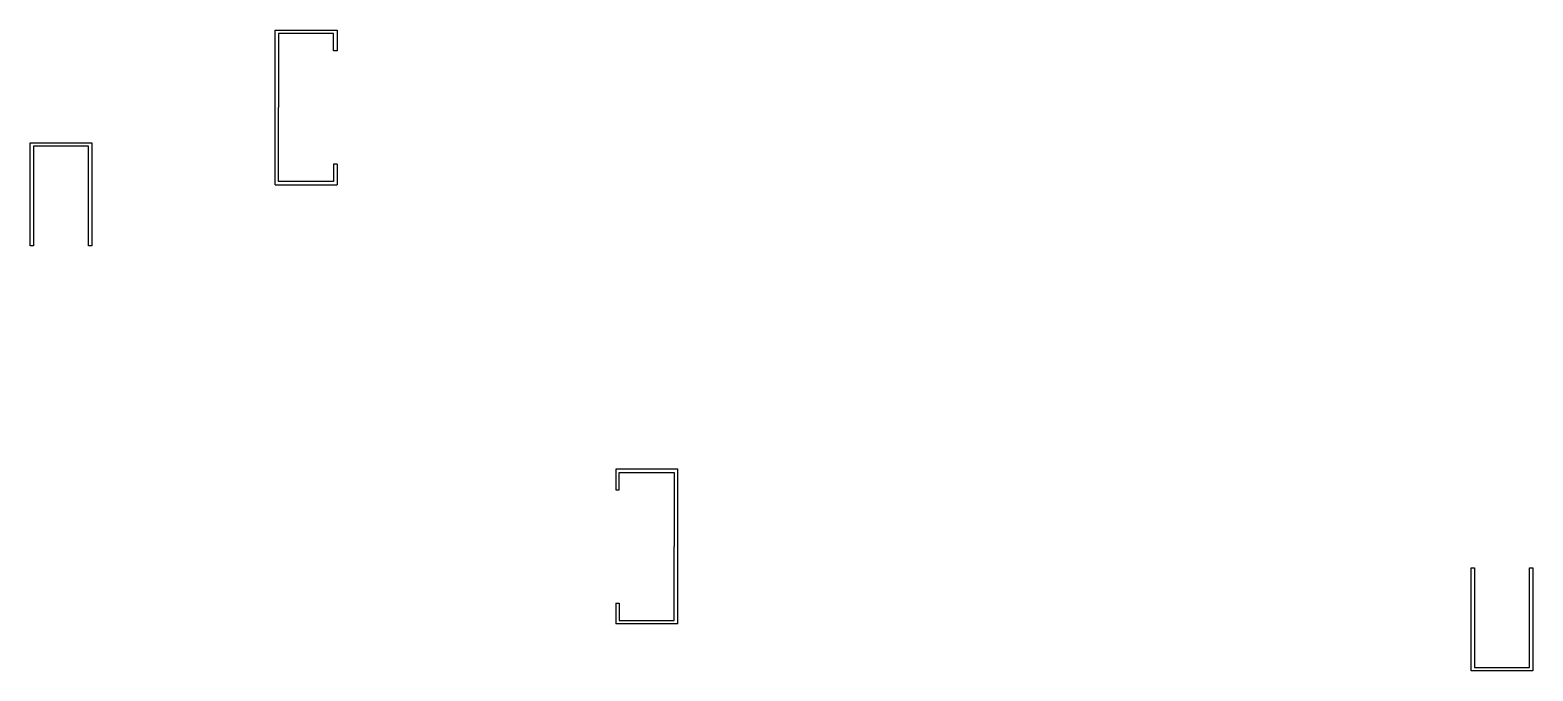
# Model space of a CAD drawing. Header units: millimetres. Extents: x 466 to 32107, y -1124 to 7826.
# Drawn here: x 24500.2 to 24937, y -346.3 to -159.9 of the extents above; entities that cross this region are included whole.
import ezdxf

# ---------------------------------------------------------------- set-up
doc = ezdxf.new("R2010")
doc.units = ezdxf.units.MM

msp = doc.modelspace()

# ---------------------------------------------------------------- linework, layer by layer
for p, q in [((24571.43, -159.9), (24589.43, -159.9)), ((24571.43, -204.9), (24571.43, -159.9)), ((24588.43, -160.9), (24572.43, -160.9)), ((24572.43, -160.9), (24572.43, -182.4)), ((24588.43, -165.9), (24588.43, -160.9)), ((24589.43, -159.9), (24589.43, -165.9)), ((24589.43, -165.9), (24588.43, -165.9)), ((24572.43, -203.9), (24572.43, -182.4)), ((24500.21, -222.69), (24500.21, -192.69)), ((24500.21, -192.69), (24518.21, -192.69)), ((24517.21, -193.69), (24501.21, -193.69)), ((24501.21, -193.69), (24501.21, -222.69)), ((24517.21, -222.69), (24517.21, -193.69)), ((24518.21, -192.69), (24518.21, -222.69)), ((24589.43, -198.9), (24588.43, -198.9)), ((24588.43, -198.9), (24588.43, -203.9)), ((24589.43, -198.9), (24589.43, -204.9)), ((24571.43, -204.9), (24589.43, -204.9)), ((24588.43, -203.9), (24572.43, -203.9)), ((24501.21, -222.69), (24500.21, -222.69)), ((24518.21, -222.69), (24517.21, -222.69)), ((24670.45, -287.56), (24670.45, -293.56)), ((24670.45, -287.56), (24670.45, -293.56)), ((24688.45, -287.56), (24670.45, -287.56)), ((24688.45, -332.56), (24688.45, -287.56)), ((24671.45, -293.56), (24671.45, -288.56)), ((24671.45, -288.56), (24687.45, -288.56)), ((24687.45, -288.56), (24687.45, -310.06)), ((24670.45, -293.56), (24671.45, -293.56)), ((24687.45, -331.56), (24687.45, -310.06)), ((24919.03, -346.28), (24919.03, -316.28)), ((24919.03, -316.28), (24920.03, -316.28)), ((24920.03, -316.28), (24920.03, -345.28)), ((24936.03, -345.28), (24936.03, -316.28)), ((24936.03, -316.28), (24937.03, -316.28)), ((24937.03, -316.28), (24937.03, -346.28)), ((24670.45, -326.56), (24670.45, -332.56)), ((24670.45, -326.56), (24671.45, -326.56)), ((24670.45, -326.56), (24670.45, -332.56)), ((24671.45, -326.56), (24671.45, -331.56)), ((24671.45, -331.56), (24687.45, -331.56)), ((24688.45, -332.56), (24670.45, -332.56)), ((24937.03, -346.28), (24919.03, -346.28)), ((24920.03, -345.28), (24936.03, -345.28))]:
    msp.add_line(p, q)

doc.saveas('drawing.dxf')
